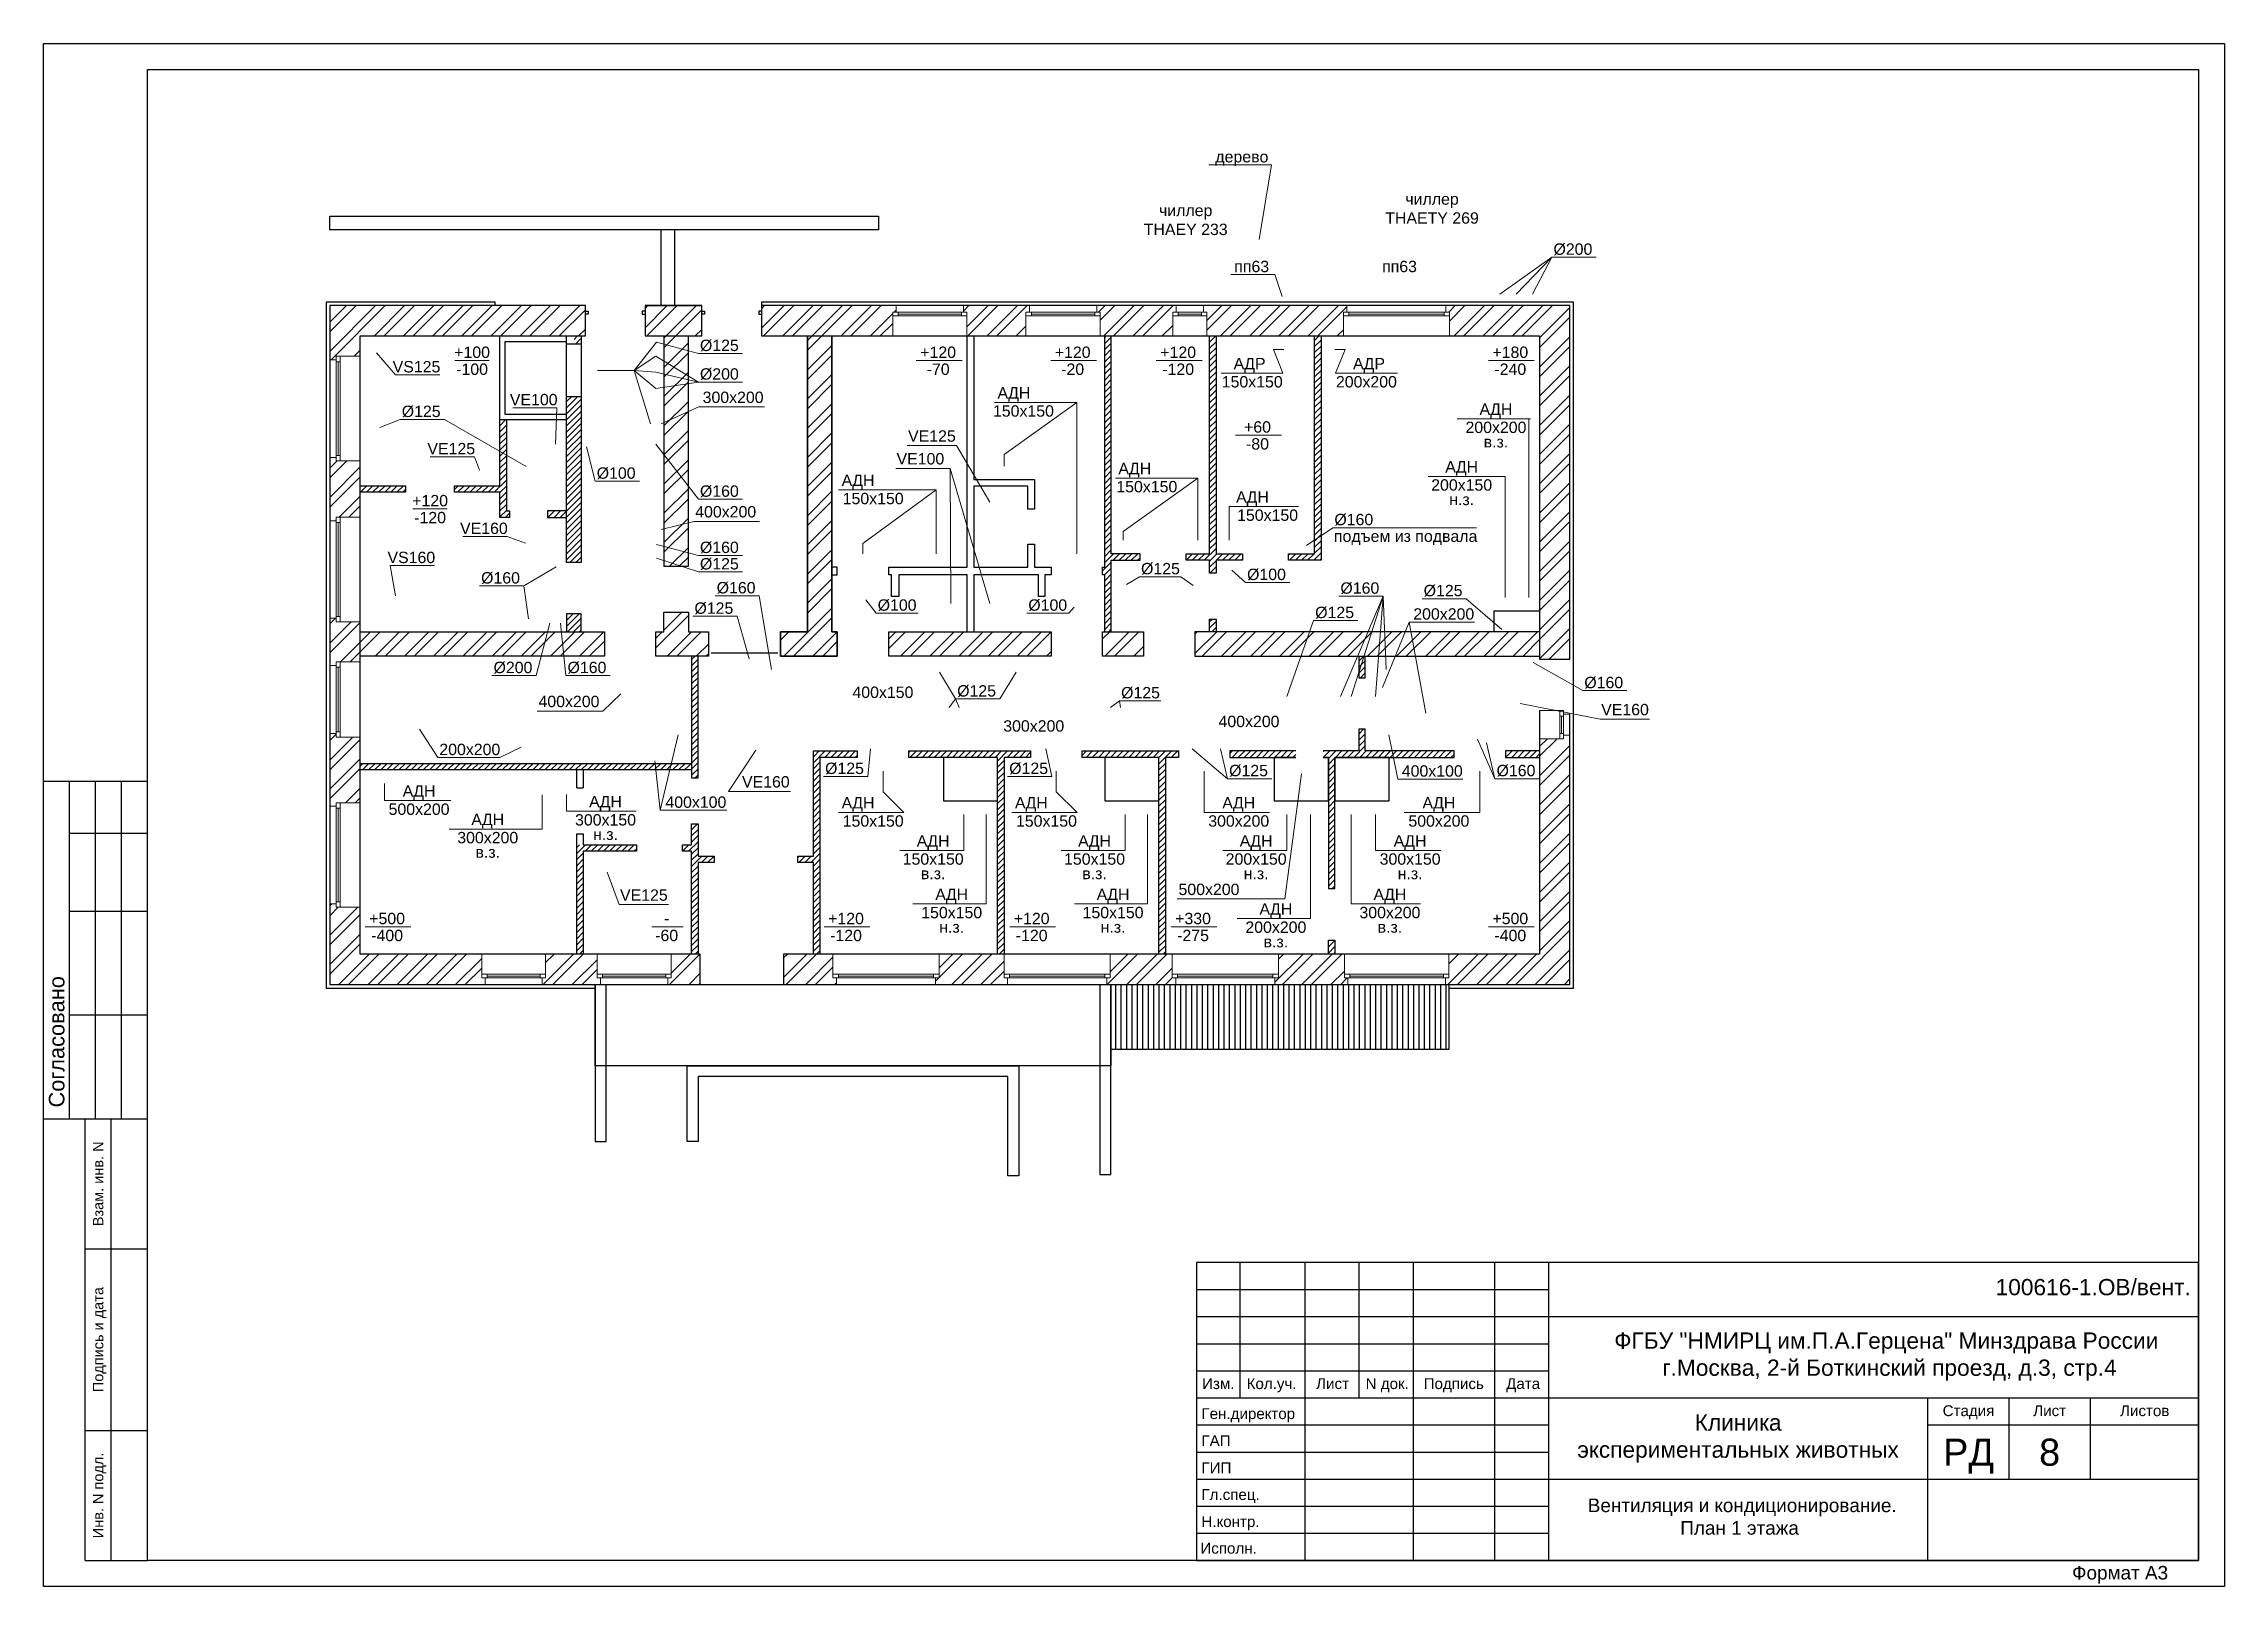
# Model space of a CAD drawing. Header units: millimetres. Extents: x -285783 to 224003, y -270247 to -22062.
# Drawn here: x 51989 to 92258, y -50537 to -22062 of the extents above; entities that cross this region are included whole.
import ezdxf
from ezdxf.enums import TextEntityAlignment as Align

# ---------------------------------------------------------------- set-up
doc = ezdxf.new("R2010")
doc.units = ezdxf.units.MM
for name, color, linetype, lineweight in [('12 текст рамки', 7, 'Continuous', 30), ('13 рамка', 7, 'Continuous', 30), ('крыльцо', 7, 'Continuous', 25), ('стены нар', 7, 'Continuous', 30), ('штриховки', 86, 'Continuous', 20)]:
    doc.layers.add(name, color=color, linetype=linetype, lineweight=lineweight)
for name, color, linetype in [('SANTEH', 30, 'Continuous'), ('ОК и Д', 5, 'Continuous'), ('перегородки', 7, 'Continuous')]:
    doc.layers.add(name, color=color, linetype=linetype)
doc.styles.add('ВЫС21', font='arial.ttf', dxfattribs={"height": 21})
doc.styles.add('РАМКА', font='arial.ttf')
doc.styles.add('ТЕКСТ', font='arial.ttf', dxfattribs={"oblique": 10, "height": 150})

msp = doc.modelspace()

# ---------------------------------------------------------------- texts
at = {"layer": '12 текст рамки', "lineweight": 15, "style": 'ТЕКСТ'}
msp.add_text('Согласовано', height=287.63, rotation=90, dxfattribs=at).set_placement((52229, -41698), align=Align.MIDDLE_LEFT)
for s, p in [('Взам. инв. N', (52996, -43107)), ('Подпись и дата', (52996, -45983)), ('Инв. N подл.', (52996, -48859))]:
    msp.add_text(s, height=191.75, rotation=90, dxfattribs=at).set_placement(p, align=Align.MIDDLE_CENTER)
at = {"layer": '12 текст рамки', "style": 'РАМКА'}
msp.add_text('100616-1.ОВ/вент.', height=300, dxfattribs=at).set_placement((88033, -45164))
at = {"layer": '12 текст рамки', "style": 'ТЕКСТ'}
for s, p in [('РД', (87533, -48311)), ('8', (89031, -48311))]:
    msp.add_text(s, height=500, dxfattribs=at).set_placement(p, align=Align.CENTER)
msp.add_text('Формат А3', height=250, dxfattribs=at).set_placement((89446, -50285), align=Align.MIDDLE_LEFT)
at = {"layer": '12 текст рамки', "color": 7, "lineweight": 15, "char_height": 210, "attachment_point": 2, "style": 'ВЫС21'}
for s, insert in [('дерево', (74115, -24044)), ('чиллер\\PTHAETY 269', (77627, -24825)), ('чиллер\\PTHAEY 233', (73078, -25035)), ('%%C200', (80228, -25749)), ('пп63', (74297, -26070)), ('пп63', (77026, -26070)), ('%%C125', (64467, -27526)), ('VS125', (58875, -27920)), ('%%C200', (64467, -28054)), ('АДР', (74258, -27862)), ('АДР', (76463, -27862)), ('VE100', (61039, -28527)), ('300x200', (64721, -28485)), ('АДН', (69906, -28402)), ('150x150', (74306, -28198)), ('200x200', (76415, -28198)), ('%%C125', (58961, -28744)), ('150x150', (70082, -28737)), ('АДН', (78807, -28704)), ('VE125', (68392, -29199)), ('200x200', (78807, -29039)), ('в.з.', (78807, -29306)), ('VE125', (59516, -29432)), ('VE100', (68179, -29619)), ('АДН', (78174, -29768)), ('%%C100', (62561, -29883)), ('АДН', (67028, -30017)), ('150x150', (72360, -30134)), ('АДН', (72138, -29799)), ('200x150', (78174, -30103)), ('400x200', (64584, -30597)), ('%%C160', (64467, -30216)), ('150x150', (67307, -30353)), ('АДН', (74311, -30325)), ('н.з.', (78174, -30370)), ('VE160', (60119, -30903)), ('150x150', (74590, -30660)), ('%%C160', (76182, -30741)), ('%%C160', (64467, -31254)), ('подъем из подвала', (77140, -31048)), ('VS160', (58779, -31440)), ('%%C160', (60426, -31817)), ('%%C125', (64467, -31558)), ('%%C125', (72612, -31647)), ('%%C100', (74570, -31753)), ('%%C160', (64776, -31999)), ('%%C160', (76294, -32005)), ('%%C125', (77831, -32052)), ('%%C125', (64366, -32376)), ('%%C100', (67749, -32319)), ('%%C100', (70530, -32319)), ('%%C125', (75828, -32455)), ('200x200', (77843, -32484)), ('%%C200', (60656, -33471)), ('%%C160', (62022, -33471)), ('%%C160', (80797, -33749)), ('400x200', (61690, -34098)), ('400x150', (67487, -33929)), ('%%C125', (69217, -33903)), ('%%C125', (72244, -33937)), ('300x200', (70272, -34551)), ('400x200', (74247, -34467)), ('VE160', (81190, -34249)), ('200x200', (59859, -34984)), ('%%C125', (66778, -35333)), ('%%C125', (70178, -35333)), ('%%C125', (74239, -35374)), ('400x100', (77631, -35382)), ('%%C160', (79177, -35374)), ('АДН', (58922, -35751)), ('VE160', (65325, -35582)), ('500x200', (58922, -36087)), ('АДН', (62365, -35948)), ('400x100', (64033, -35957)), ('АДН', (67028, -35969)), ('АДН', (70228, -35969)), ('АДН', (74057, -35969)), ('АДН', (77753, -35969)), ('300x200', (60190, -36612)), ('АДН', (60190, -36277)), ('300x150', (62365, -36284)), ('н.з.', (62365, -36550)), ('150x150', (67307, -36305)), ('150x150', (70507, -36305)), ('300x200', (74057, -36305)), ('500x200', (77753, -36305)), ('в.з.', (60190, -36879)), ('150x150', (68415, -37007)), ('АДН', (68415, -36672)), ('150x150', (71395, -37007)), ('АДН', (71395, -36672)), ('200x150', (74379, -37007)), ('АДН', (74379, -36672)), ('300x150', (77222, -37007)), ('АДН', (77222, -36672)), ('в.з.', (68415, -37274)), ('в.з.', (71395, -37274)), ('н.з.', (74379, -37274)), ('н.з.', (77222, -37274)), ('VE125', (63073, -37672)), ('АДН', (68757, -37660)), ('АДН', (71737, -37660)), ('500x200', (73508, -37567)), ('АДН', (76849, -37660)), ('150x150', (68757, -37995)), ('150x150', (71737, -37995)), ('АДН', (74743, -37930)), ('300x200', (76849, -37995)), ('н.з.', (68757, -38262)), ('н.з.', (71737, -38262)), ('200x200', (74743, -38265)), ('в.з.', (74743, -38532)), ('в.з.', (76849, -38262))]:
    msp.add_mtext(s, dxfattribs=dict(at, insert=insert))
at = {"layer": '12 текст рамки', "color": 5, "lineweight": 15, "char_height": 210, "attachment_point": 2, "style": 'ВЫС21'}
for s, insert in [('+100', (59901, -27653)), ('+120', (68507, -27653)), ('+120', (70991, -27653)), ('+120', (72939, -27653)), ('+180', (79072, -27653)), ('+60', (74404, -29032)), ('+120', (59126, -30392)), ('+500', (58332, -38105)), ('-', (63494, -38104)), ('+120', (66806, -38105)), ('+120', (70234, -38105)), ('+330', (73214, -38105)), ('+500', (79072, -38105))]:
    msp.add_mtext(s, dxfattribs=dict(at, insert=insert))
at = {"layer": '12 текст рамки', "color": 1, "lineweight": 15, "char_height": 210, "attachment_point": 2, "style": 'ВЫС21'}
for s, insert in [('-100', (59901, -27966)), ('-70', (68507, -27966)), ('-20', (70991, -27966)), ('-120', (72939, -27966)), ('-240', (79072, -27966)), ('-80', (74404, -29344)), ('-120', (59126, -30705)), ('-400', (58332, -38418)), ('-60', (63494, -38417)), ('-120', (66806, -38418)), ('-120', (70234, -38418)), ('-275', (73214, -38418)), ('-400', (79072, -38418))]:
    msp.add_mtext(s, dxfattribs=dict(at, insert=insert))
at = {"layer": '12 текст рамки', "insert": (86015, -46296), "char_height": 300, "attachment_point": 5, "style": 'РАМКА'}
msp.add_mtext_dynamic_manual_height_columns('ФГБУ "НМИРЦ им.П.А.Герцена" Минздрава России\\P г.Москва, 2-й Боткинский проезд, д.3, стр.4 ', width=12195.52, gutter_width=1250, heights=[0], dxfattribs=at)
at = {"layer": '12 текст рамки', "width": 7000, "attachment_point": 5, "style": 'РАМКА'}
for s, insert, char_height in [('Клиника\\Pэкспериментальных животных', (83278, -47808), 300), (' Вентиляция и кондиционирование.\\PПлан 1 этажа', (83306, -49252), 250)]:
    msp.add_mtext(s, dxfattribs=dict(at, insert=insert, char_height=char_height))
at = {"layer": '13 рамка', "style": 'ТЕКСТ'}
for s, p in [('Изм.', (73680, -46895)), ('Кол.уч.', (74664, -46895)), ('Лист', (75790, -46895)), ('N док.', (76799, -46895)), ('Подпись', (78028, -46895)), ('Дата', (79309, -46895)), ('Стадия', (87533, -47395)), ('Лист', (89031, -47395)), ('Листов', (90787, -47395))]:
    msp.add_text(s, height=200, dxfattribs=at).set_placement(p, align=Align.CENTER)
for s, p in [('Ген.директор', (73369, -47449)), ('ГАП', (73369, -47949)), ('ГИП', (73369, -48449)), ('Гл.спец.', (73369, -48942)), ('Н.контр.', (73369, -49442)), (' Исполн.', (73271, -49933))]:
    msp.add_text(s, height=200, dxfattribs=at).set_placement(p)

# ---------------------------------------------------------------- blocks, each defined once
blk = doc.blocks.new('*U66')
at = {"layer": 'стены нар'}
blk.add_lwpolyline([(0, 0), (0, -1200)], dxfattribs=at)

# ---------------------------------------------------------------- linework, layer by layer
at = {"layer": '12 текст рамки', "color": 7, "lineweight": 15}
for p, q in [((73504, -24299), (74660, -24299)), ((74660, -24299), (74436, -25678)), ((79840, -26004), (78879, -26683)), ((79840, -26004), (79179, -26683)), ((79479, -26683), (79840, -26004)), ((79840, -26004), (80657, -26004)), ((73909, -26325), (74726, -26325)), ((74726, -26325), (74858, -26726)), ((58487, -28174), (58134, -27769)), ((62894, -28093), (63306, -27571)), ((63306, -27571), (64079, -27781)), ((64079, -27781), (64895, -27781)), ((74892, -27708), (74701, -27708)), ((74874, -28144), (74701, -27708)), ((75829, -27708), (76020, -27708)), ((75847, -28144), (76020, -27708)), ((58487, -28174), (59303, -28174)), ((60215, -27912), (59582, -27912)), ((62219, -28093), (62894, -28093)), ((63294, -27828), (62894, -28093)), ((62894, -28093), (63294, -28128)), ((63294, -28428), (62894, -28093)), ((62894, -28093), (63194, -29078)), ((63294, -27828), (64079, -28309)), ((63294, -28128), (64079, -28309)), ((68948, -27912), (68103, -27912)), ((71431, -27912), (70587, -27912)), ((73379, -27912), (72535, -27912)), ((73735, -28144), (74874, -28144)), ((76986, -28144), (75847, -28144)), ((79513, -27912), (78668, -27912)), ((64079, -28309), (63294, -28428)), ((64079, -28309), (64895, -28309)), ((60651, -28781), (61467, -28781)), ((61467, -28781), (61440, -29453)), ((63394, -29078), (64090, -28766)), ((64090, -28766), (65299, -28766)), ((69546, -28683), (71069, -28683)), ((71069, -28683), (69724, -29646)), ((71069, -31097), (71069, -28683)), ((78093, -28985), (79446, -28985)), ((79414, -32282), (79414, -28985)), ((58573, -28998), (58197, -29144)), ((58573, -28998), (59390, -28998)), ((59390, -28998), (60901, -29869)), ((74844, -29290), (74000, -29290)), ((59128, -29687), (59944, -29687)), ((59944, -29687), (60035, -29932)), ((62011, -29503), (62173, -30137)), ((63294, -29453), (64079, -30470)), ((67935, -29481), (68844, -29481)), ((68844, -29481), (69464, -30528)), ((69724, -29858), (69724, -29646)), ((62173, -30137), (62990, -30137)), ((67723, -29901), (68729, -29901)), ((68744, -32393), (68729, -29901)), ((68729, -29901), (69464, -32393)), ((71779, -30080), (73302, -30080)), ((73302, -30080), (71921, -31069)), ((73302, -31228), (73302, -30080)), ((77555, -30049), (78979, -30049)), ((78979, -32282), (78979, -30049)), ((64079, -30470), (64895, -30470)), ((66669, -30299), (68469, -30299)), ((68469, -30299), (67119, -31287)), ((68469, -31478), (68469, -30299)), ((59440, -30650), (58807, -30650)), ((63394, -31030), (63998, -30879)), ((63998, -30879), (65207, -30879)), ((73882, -30606), (75158, -30606)), ((73882, -31228), (73882, -30606)), ((75309, -31328), (75794, -30996)), ((75794, -30996), (78446, -30996)), ((59731, -31158), (60547, -31158)), ((60547, -31158), (60890, -31281)), ((63306, -31308), (64079, -31509)), ((67119, -31478), (67119, -31287)), ((71069, -31478), (71069, -31097)), ((71921, -31228), (71921, -31069)), ((58391, -31695), (59208, -31695)), ((58391, -31695), (58487, -32255)), ((60854, -32072), (61456, -31721)), ((63306, -31558), (64079, -31813)), ((64079, -31509), (64895, -31509)), ((73932, -31779), (74182, -32008)), ((60038, -32072), (60854, -32072)), ((60854, -32072), (60940, -32677)), ((64079, -31813), (64895, -31813)), ((72224, -31901), (71983, -32044)), ((72224, -31901), (72989, -31901)), ((73216, -32062), (72989, -31901)), ((74182, -32008), (74998, -32008)), ((64388, -32254), (65205, -32254)), ((65429, -33613), (65205, -32254)), ((67169, -32327), (67361, -32573)), ((67361, -32573), (68139, -32573)), ((70142, -32573), (70920, -32573)), ((71019, -32466), (70920, -32573)), ((75906, -32260), (76723, -32260)), ((75938, -34113), (76723, -32260)), ((76134, -34113), (76723, -32260)), ((76723, -32260), (76584, -34113)), ((76723, -32260), (76781, -33613)), ((77443, -32307), (78259, -32307)), ((78917, -32878), (78259, -32307)), ((61085, -33726), (61337, -32757)), ((61634, -33726), (61536, -32757)), ((63978, -32631), (64795, -32631)), ((65019, -33418), (64795, -32631)), ((74946, -34113), (75440, -32710)), ((75440, -32710), (76257, -32710)), ((76714, -33943), (77205, -32739)), ((77510, -34418), (77205, -32739)), ((77205, -32739), (78410, -32739)), ((60268, -33726), (61085, -33726)), ((61634, -33726), (62451, -33726)), ((68829, -34158), (68532, -33660)), ((69950, -33663), (69645, -34158)), ((80409, -34004), (79494, -33483)), ((62650, -34063), (62314, -34380)), ((68712, -34313), (68829, -34158)), ((68829, -34158), (69645, -34158)), ((68829, -34158), (68892, -34313)), ((71692, -34313), (71856, -34192)), ((71856, -34192), (72621, -34192)), ((71856, -34192), (71872, -34313)), ((80409, -34004), (81226, -34004)), ((61105, -34380), (62314, -34380)), ((80733, -34530), (79251, -34243)), ((80733, -34530), (81643, -34530)), ((58931, -34718), (59266, -35239)), ((63709, -34818), (63372, -36212)), ((76829, -34818), (76993, -35636)), ((78469, -34902), (78789, -35629)), ((78630, -34968), (78789, -35629)), ((59266, -35239), (60415, -35239)), ((60415, -35239), (60807, -35049)), ((63372, -36212), (63277, -35298)), ((64636, -35863), (65139, -35100)), ((67257, -35076), (67206, -35588)), ((70496, -35076), (70606, -35588)), ((73199, -35076), (73851, -35629)), ((73718, -35076), (73851, -35629)), ((58284, -35718), (58284, -36033)), ((66390, -35588), (67206, -35588)), ((67489, -35488), (67489, -35869)), ((69790, -35588), (70606, -35588)), ((70689, -35488), (70689, -35869)), ((73419, -35488), (73419, -36251)), ((73851, -35629), (74667, -35629)), ((75219, -35538), (74909, -37849)), ((76993, -35636), (78198, -35636)), ((78509, -35488), (78509, -36251)), ((78789, -35629), (79605, -35629)), ((58284, -36033), (59511, -36033)), ((61196, -35928), (61196, -36558)), ((61646, -35924), (61646, -36230)), ((61646, -36230), (62933, -36230)), ((63372, -36212), (64603, -36212)), ((64636, -35863), (65778, -35863)), ((67875, -36251), (67489, -35869)), ((71075, -36251), (70689, -35869)), ((59476, -36558), (61196, -36558)), ((66669, -36251), (67875, -36251)), ((68982, -36288), (68982, -36953)), ((69395, -36288), (69395, -37941)), ((69869, -36251), (71075, -36251)), ((71962, -36288), (71962, -36953)), ((72375, -36288), (72375, -37941)), ((73419, -36251), (74626, -36251)), ((74946, -36288), (74946, -36953)), ((75381, -36288), (75381, -38211)), ((76134, -36288), (76134, -37941)), ((76584, -36288), (76584, -36953)), ((77115, -36251), (78509, -36251)), ((67797, -36953), (68982, -36953)), ((70777, -36953), (71962, -36953)), ((73761, -36953), (74946, -36953)), ((76584, -36953), (77789, -36953)), ((62616, -37953), (62393, -37353)), ((72923, -37849), (74909, -37849)), ((62616, -37953), (63526, -37953)), ((68042, -37941), (69395, -37941)), ((71022, -37941), (72375, -37941)), ((74028, -38211), (75381, -38211)), ((76134, -37941), (77416, -37941)), ((58772, -38364), (57928, -38364)), ((63796, -38363), (63221, -38363)), ((67246, -38364), (66402, -38364)), ((70674, -38364), (69830, -38364)), ((73654, -38364), (72809, -38364)), ((79513, -38364), (78668, -38364))]:
    msp.add_line(p, q, dxfattribs=at)
at = {"layer": '13 рамка'}
for p, q in [((51989, -35676), (53907, -35676)), ((52469, -41908), (52469, -35676)), ((52948, -41908), (52948, -35676)), ((53427, -41908), (53427, -35676)), ((52469, -36635), (53907, -36635)), ((52469, -38073), (53907, -38073)), ((52469, -39991), (53907, -39991)), ((51989, -41908), (53907, -41908)), ((52756, -50058), (52756, -41908)), ((53236, -50058), (53236, -41908)), ((52756, -44305), (53907, -44305)), ((73278, -44558), (73278, -50058)), ((91778, -44558), (73278, -44558)), ((74078, -44558), (74078, -47058)), ((75278, -44558), (75278, -50058)), ((76278, -44558), (76278, -47058)), ((77278, -44558), (77278, -50058)), ((78778, -44558), (78778, -50058)), ((79778, -44558), (79778, -50058)), ((91778, -50058), (91778, -44558)), ((73278, -45058), (79778, -45058)), ((73278, -45558), (91778, -45558)), ((73278, -46058), (79778, -46058)), ((73278, -46558), (79778, -46558)), ((73278, -47058), (91778, -47058)), ((86778, -47058), (86778, -50058)), ((88278, -47058), (88278, -48558)), ((89778, -47058), (89778, -48558)), ((52756, -47661), (53907, -47661)), ((73278, -47558), (79778, -47558)), ((86778, -47558), (91778, -47558)), ((73278, -48058), (79778, -48058)), ((73278, -48058), (79778, -48058)), ((73278, -48558), (91778, -48558)), ((73278, -49058), (79778, -49058)), ((73278, -49058), (79778, -49058)), ((73278, -49558), (79778, -49558)), ((73278, -49558), (79778, -49558)), ((52756, -50058), (53907, -50058)), ((73278, -50058), (91778, -50058)), ((73278, -50058), (91778, -50058)), ((73278, -50058), (91778, -50058))]:
    msp.add_line(p, q, dxfattribs=at)
for points in [[(51989, -22062), (92258, -22062), (92258, -50537), (51989, -50537)], [(53907, -22541), (91778, -22541), (91778, -50058), (53907, -50058)]]:
    msp.add_lwpolyline(points, close=True, dxfattribs=at)
at = {"layer": 'SANTEH'}
for p, q in [((57880, -27458), (58180, -27458)), ((58180, -27458), (58480, -27458)), ((58480, -27458), (58780, -27458)), ((58780, -27458), (59080, -27458)), ((59080, -27458), (59380, -27458)), ((59380, -27458), (59680, -27458)), ((59680, -27458), (59980, -27458)), ((59980, -27458), (60280, -27458))]:
    msp.add_line(p, q, dxfattribs=at)
at = {"layer": 'крыльцо', "lineweight": 30}
for p, q in [((71694, -40628), (71694, -39428)), ((77939, -39428), (77939, -40628)), ((77939, -40628), (71694, -40628))]:
    msp.add_line(p, q, dxfattribs=at)
at = {"layer": 'ОК и Д', "lineweight": 15}
for p, q in [((67734, -26898), (67734, -27018)), ((68974, -26898), (68974, -27018)), ((70194, -26898), (70194, -27018)), ((71434, -26898), (71434, -27018)), ((72904, -26898), (72904, -27018)), ((73404, -26898), (73404, -27018)), ((76054, -26898), (76054, -27018)), ((77884, -26898), (77884, -27018)), ((67669, -27018), (67769, -27018)), ((67669, -27088), (67669, -27018)), ((67734, -27018), (67669, -27018)), ((67669, -27018), (67669, -27458)), ((67769, -27088), (67669, -27088)), ((67769, -27018), (68939, -27018)), ((67769, -27018), (67769, -27088)), ((67769, -27053), (68939, -27053)), ((67769, -27088), (68939, -27088)), ((68939, -27018), (69039, -27018)), ((68939, -27088), (68939, -27018)), ((69039, -27088), (68939, -27088)), ((68974, -27018), (69039, -27018)), ((69039, -27018), (69039, -27088)), ((69039, -27018), (69039, -27458)), ((70129, -27018), (70229, -27018)), ((70129, -27088), (70129, -27018)), ((70194, -27018), (70129, -27018)), ((70129, -27018), (70129, -27458)), ((70229, -27088), (70129, -27088)), ((70229, -27018), (71399, -27018)), ((70229, -27018), (70229, -27088)), ((70229, -27053), (71399, -27053)), ((70229, -27088), (71399, -27088)), ((71399, -27018), (71499, -27018)), ((71399, -27088), (71399, -27018)), ((71499, -27088), (71399, -27088)), ((71434, -27018), (71499, -27018)), ((71499, -27018), (71499, -27088)), ((71499, -27018), (71499, -27458)), ((72839, -27018), (72939, -27018)), ((72839, -27088), (72839, -27018)), ((72904, -27018), (72839, -27018)), ((72839, -27018), (72839, -27458)), ((72939, -27088), (72839, -27088)), ((72939, -27018), (73369, -27018)), ((72939, -27018), (72939, -27088)), ((72939, -27053), (73369, -27053)), ((72939, -27088), (73369, -27088)), ((73369, -27018), (73469, -27018)), ((73369, -27088), (73369, -27018)), ((73469, -27088), (73369, -27088)), ((73404, -27018), (73469, -27018)), ((73469, -27018), (73469, -27088)), ((73469, -27018), (73469, -27458)), ((75989, -27018), (76089, -27018)), ((75989, -27088), (75989, -27018)), ((76054, -27018), (75989, -27018)), ((75989, -27018), (75989, -27458)), ((76089, -27088), (75989, -27088)), ((76089, -27018), (77849, -27018)), ((76089, -27018), (76089, -27088)), ((76089, -27053), (77849, -27053)), ((76089, -27088), (77849, -27088)), ((77849, -27018), (77949, -27018)), ((77849, -27088), (77849, -27018)), ((77949, -27088), (77849, -27088)), ((77884, -27018), (77949, -27018)), ((77949, -27018), (77949, -27088)), ((77949, -27018), (77949, -27458)), ((57274, -27898), (57394, -27898)), ((57394, -27933), (57394, -27833)), ((57394, -27833), (57464, -27833)), ((57394, -27898), (57394, -27833)), ((57394, -27833), (57834, -27833)), ((57394, -29663), (57394, -27933)), ((57464, -27933), (57394, -27933)), ((57429, -29663), (57429, -27933)), ((57464, -27833), (57464, -27933)), ((57464, -29663), (57464, -27933)), ((57274, -29698), (57394, -29698)), ((57394, -29763), (57394, -29663)), ((57394, -29663), (57464, -29663)), ((57394, -29698), (57394, -29763)), ((57464, -29763), (57394, -29763)), ((57394, -29763), (57834, -29763)), ((57464, -29663), (57464, -29763)), ((57274, -30868), (57394, -30868)), ((57394, -30903), (57394, -30803)), ((57394, -30803), (57464, -30803)), ((57394, -30868), (57394, -30803)), ((57394, -30803), (57834, -30803)), ((57394, -32633), (57394, -30903)), ((57464, -30903), (57394, -30903)), ((57429, -32633), (57429, -30903)), ((57464, -30803), (57464, -30903)), ((57464, -32633), (57464, -30903)), ((57274, -32668), (57394, -32668)), ((57394, -32733), (57394, -32633)), ((57394, -32633), (57464, -32633)), ((57394, -32668), (57394, -32733)), ((57464, -32733), (57394, -32733)), ((57394, -32733), (57834, -32733)), ((57464, -32633), (57464, -32733)), ((57274, -33538), (57394, -33538)), ((57394, -33573), (57394, -33473)), ((57394, -33473), (57464, -33473)), ((57394, -33538), (57394, -33473)), ((57394, -33473), (57834, -33473)), ((57394, -34763), (57394, -33573)), ((57464, -33573), (57394, -33573)), ((57429, -34763), (57429, -33573)), ((57464, -33473), (57464, -33573)), ((57464, -34763), (57464, -33573)), ((80054, -34373), (79614, -34373)), ((79984, -34473), (79984, -34373)), ((79984, -34373), (80054, -34373)), ((79984, -34473), (79984, -34793)), ((80054, -34473), (79984, -34473)), ((80019, -34473), (80019, -34793)), ((80054, -34373), (80054, -34473)), ((80054, -34438), (80054, -34373)), ((80174, -34438), (80054, -34438)), ((80054, -34473), (80054, -34793)), ((57274, -34798), (57394, -34798)), ((57394, -34863), (57394, -34763)), ((57394, -34763), (57464, -34763)), ((57394, -34798), (57394, -34863)), ((57464, -34863), (57394, -34863)), ((57394, -34863), (57834, -34863)), ((57464, -34763), (57464, -34863)), ((80054, -34893), (79614, -34893)), ((79984, -34893), (79984, -34793)), ((79984, -34793), (80054, -34793)), ((80054, -34893), (79984, -34893)), ((80054, -34793), (80054, -34893)), ((80174, -34828), (80054, -34828)), ((80054, -34828), (80054, -34893)), ((57274, -36138), (57394, -36138)), ((57394, -36173), (57394, -36073)), ((57394, -36073), (57464, -36073)), ((57394, -36138), (57394, -36073)), ((57394, -36073), (57834, -36073)), ((57394, -37903), (57394, -36173)), ((57464, -36173), (57394, -36173)), ((57429, -37903), (57429, -36173)), ((57464, -36073), (57464, -36173)), ((57464, -37903), (57464, -36173)), ((57274, -37938), (57394, -37938)), ((57394, -38003), (57394, -37903)), ((57394, -37903), (57464, -37903)), ((57394, -37938), (57394, -38003)), ((57464, -38003), (57394, -38003)), ((57394, -38003), (57834, -38003)), ((57464, -37903), (57464, -38003)), ((60079, -39308), (60079, -38868)), ((61259, -39308), (61259, -38868)), ((62209, -39308), (62209, -38868)), ((63579, -39308), (63579, -38868)), ((66564, -39308), (66564, -38868)), ((68524, -39308), (68524, -38868)), ((69724, -39308), (69724, -38868)), ((71684, -39308), (71684, -38868)), ((72829, -39308), (72829, -38868)), ((74789, -39308), (74789, -38868)), ((76009, -39308), (76009, -38868)), ((77939, -39308), (77939, -38868)), ((60079, -39308), (60079, -39238)), ((60079, -39238), (60179, -39238)), ((60179, -39308), (60079, -39308)), ((60144, -39308), (60079, -39308)), ((60144, -39428), (60144, -39308)), ((60179, -39238), (60179, -39308)), ((61159, -39238), (60179, -39238)), ((61159, -39273), (60179, -39273)), ((61159, -39308), (60179, -39308)), ((61159, -39308), (61159, -39238)), ((61159, -39238), (61259, -39238)), ((61259, -39308), (61159, -39308)), ((61194, -39428), (61194, -39308)), ((61194, -39308), (61259, -39308)), ((61259, -39238), (61259, -39308)), ((62209, -39308), (62209, -39238)), ((62209, -39238), (62309, -39238)), ((62309, -39308), (62209, -39308)), ((62274, -39308), (62209, -39308)), ((62274, -39428), (62274, -39308)), ((62309, -39238), (62309, -39308)), ((63479, -39238), (62309, -39238)), ((63479, -39273), (62309, -39273)), ((63479, -39308), (62309, -39308)), ((63479, -39308), (63479, -39238)), ((63479, -39238), (63579, -39238)), ((63579, -39308), (63479, -39308)), ((63514, -39428), (63514, -39308)), ((63514, -39308), (63579, -39308)), ((63579, -39238), (63579, -39308)), ((66564, -39308), (66564, -39238)), ((66564, -39238), (66664, -39238)), ((66664, -39308), (66564, -39308)), ((66629, -39308), (66564, -39308)), ((66629, -39428), (66629, -39308)), ((66664, -39238), (66664, -39308)), ((68424, -39238), (66664, -39238)), ((68424, -39273), (66664, -39273)), ((68424, -39308), (66664, -39308)), ((68424, -39308), (68424, -39238)), ((68424, -39238), (68524, -39238)), ((68524, -39308), (68424, -39308)), ((68459, -39428), (68459, -39308)), ((68459, -39308), (68524, -39308)), ((68524, -39238), (68524, -39308)), ((69724, -39308), (69724, -39238)), ((69724, -39238), (69824, -39238)), ((69824, -39308), (69724, -39308)), ((69789, -39308), (69724, -39308)), ((69789, -39428), (69789, -39308)), ((69824, -39238), (69824, -39308)), ((71584, -39238), (69824, -39238)), ((71584, -39273), (69824, -39273)), ((71584, -39308), (69824, -39308)), ((71584, -39308), (71584, -39238)), ((71584, -39238), (71684, -39238)), ((71684, -39308), (71584, -39308)), ((71619, -39428), (71619, -39308)), ((71619, -39308), (71684, -39308)), ((71684, -39238), (71684, -39308)), ((72829, -39308), (72829, -39238)), ((72829, -39238), (72929, -39238)), ((72929, -39308), (72829, -39308)), ((72894, -39308), (72829, -39308)), ((72894, -39428), (72894, -39308)), ((72929, -39238), (72929, -39308)), ((74689, -39238), (72929, -39238)), ((74689, -39273), (72929, -39273)), ((74689, -39308), (72929, -39308)), ((74689, -39308), (74689, -39238)), ((74689, -39238), (74789, -39238)), ((74789, -39308), (74689, -39308)), ((74724, -39428), (74724, -39308)), ((74724, -39308), (74789, -39308)), ((74789, -39238), (74789, -39308)), ((76009, -39308), (76009, -39238)), ((76009, -39238), (76109, -39238)), ((76109, -39308), (76009, -39308)), ((76074, -39308), (76009, -39308)), ((76074, -39428), (76074, -39308)), ((76109, -39238), (76109, -39308)), ((77839, -39238), (76109, -39238)), ((77839, -39273), (76109, -39273)), ((77839, -39308), (76109, -39308)), ((77839, -39308), (77839, -39238)), ((77839, -39238), (77939, -39238)), ((77939, -39308), (77839, -39308)), ((77874, -39428), (77874, -39308)), ((77874, -39308), (77939, -39308)), ((77939, -39238), (77939, -39308))]:
    msp.add_line(p, q, dxfattribs=at)
at = {"layer": 'ОК и Д'}
for p, q in [((61994, -26998), (62044, -26998)), ((62044, -27058), (61994, -27058)), ((62044, -26998), (62044, -27058)), ((63094, -26998), (63044, -26998)), ((63044, -26998), (63044, -27058)), ((63044, -27058), (63094, -27058)), ((64144, -26998), (64194, -26998)), ((64194, -27058), (64144, -27058)), ((64194, -26998), (64194, -27058)), ((65244, -26998), (65194, -26998)), ((65194, -26998), (65194, -27058)), ((65194, -27058), (65244, -27058)), ((64314, -33308), (65544, -33308))]:
    msp.add_line(p, q, dxfattribs=at)
at = {"layer": 'перегородки', "lineweight": 30}
for p, q in [((57274, -25498), (57274, -25248)), ((57274, -25248), (67404, -25248)), ((67404, -25248), (67404, -25498)), ((63524, -25498), (57274, -25498)), ((63394, -26898), (63394, -25498)), ((65844, -25498), (63524, -25498)), ((63644, -26898), (63644, -25498)), ((67404, -25498), (65844, -25498)), ((61994, -26898), (57274, -26898)), ((57274, -26898), (57274, -39428)), ((61994, -27458), (61994, -26898)), ((63094, -26898), (63094, -27458)), ((64144, -26898), (63094, -26898)), ((63094, -26898), (64144, -26898)), ((64144, -27458), (64144, -26898)), ((80174, -26898), (65244, -26898)), ((65244, -26898), (65244, -27458)), ((80174, -33423), (80174, -26898)), ((57834, -38868), (57834, -27458)), ((57834, -27458), (61994, -27458)), ((60414, -29008), (60414, -27458)), ((60414, -27458), (61644, -27458)), ((60514, -28908), (60514, -27558)), ((60514, -27558), (61644, -27558)), ((61644, -31638), (61644, -27458)), ((61914, -27608), (61644, -27608)), ((61914, -27458), (61914, -31638)), ((63094, -27458), (63444, -27458)), ((63444, -27458), (63444, -31708)), ((63444, -27458), (63894, -27458)), ((63894, -31708), (63894, -27458)), ((63894, -27458), (64144, -27458)), ((65244, -27458), (66094, -27458)), ((66094, -27458), (66544, -27458)), ((66544, -27458), (79614, -27458)), ((69044, -30108), (69044, -27458)), ((69164, -27458), (69164, -30108)), ((71584, -31728), (71584, -27458)), ((71704, -31478), (71704, -27458)), ((73519, -31478), (73519, -27458)), ((73639, -27458), (73639, -31478)), ((75459, -31478), (75459, -27458)), ((75579, -27458), (75579, -31598)), ((79614, -27458), (79614, -33423)), ((61914, -28578), (61644, -28578)), ((61644, -28908), (60514, -28908)), ((60414, -30223), (60414, -29008)), ((61644, -29008), (60414, -29008)), ((60534, -29008), (60534, -30688)), ((69044, -30228), (69044, -30108)), ((69164, -30108), (70284, -30108)), ((70284, -30108), (70284, -30653)), ((57834, -30223), (58674, -30223)), ((58674, -30343), (57834, -30343)), ((58674, -30223), (58674, -30343)), ((59574, -30343), (59574, -30223)), ((59574, -30223), (60414, -30223)), ((60414, -30343), (59574, -30343)), ((60414, -30808), (60414, -30343)), ((69044, -31728), (69044, -30228)), ((70164, -30228), (69164, -30228)), ((69164, -30228), (69164, -31728)), ((70164, -30653), (70164, -30228)), ((60594, -30808), (60414, -30808)), ((60534, -30688), (60594, -30688)), ((60594, -30688), (60594, -30808)), ((61644, -30688), (61294, -30688)), ((61294, -30688), (61294, -30808)), ((61294, -30808), (61644, -30808)), ((70284, -30653), (70164, -30653)), ((70164, -31728), (70164, -31303)), ((70164, -31303), (70284, -31303)), ((70284, -31303), (70284, -31728)), ((61914, -31638), (61644, -31638)), ((63444, -31708), (63894, -31708)), ((66644, -31728), (66544, -31728)), ((66644, -31868), (66644, -31728)), ((67594, -31868), (67594, -31728)), ((67594, -31728), (69044, -31728)), ((69164, -31728), (70164, -31728)), ((70284, -31728), (70594, -31728)), ((70594, -31728), (70594, -31868)), ((71544, -31868), (71544, -31728)), ((71544, -31728), (71584, -31728)), ((72235, -31478), (71704, -31478)), ((71704, -32918), (71704, -31598)), ((71704, -31598), (72235, -31598)), ((72235, -31598), (72235, -31478)), ((73085, -31598), (73085, -31478)), ((73085, -31478), (73519, -31478)), ((73519, -31598), (73085, -31598)), ((73519, -31833), (73519, -31598)), ((73639, -31478), (74124, -31478)), ((74124, -31598), (73639, -31598)), ((73639, -31598), (73639, -31833)), ((74124, -31478), (74124, -31598)), ((74974, -31598), (74974, -31478)), ((74974, -31478), (75459, -31478)), ((75579, -31598), (74974, -31598)), ((66544, -31868), (66644, -31868)), ((67644, -31868), (67594, -31868)), ((67644, -32268), (67644, -31868)), ((69044, -31868), (67784, -31868)), ((67784, -31868), (67784, -32268)), ((69044, -32918), (69044, -31868)), ((70359, -31868), (69164, -31868)), ((69164, -31868), (69164, -32918)), ((70359, -32268), (70359, -31868)), ((70594, -31868), (70479, -31868)), ((70479, -31868), (70479, -32268)), ((71584, -31868), (71544, -31868)), ((71584, -32918), (71584, -31868)), ((73639, -31833), (73519, -31833)), ((61914, -32588), (61644, -32588)), ((61644, -32588), (61644, -32918)), ((61914, -32918), (61914, -32588)), ((63444, -32918), (63444, -32558)), ((63444, -32558), (63894, -32558)), ((63894, -32558), (63894, -32918)), ((67784, -32268), (67644, -32268)), ((70479, -32268), (70359, -32268)), ((78774, -32918), (78774, -32532)), ((78774, -32532), (79614, -32532)), ((57834, -32918), (62344, -32918)), ((62344, -32918), (62344, -33368)), ((63294, -33368), (63294, -32918)), ((63294, -32918), (63444, -32918)), ((63894, -32918), (64264, -32918)), ((64264, -32918), (64264, -33368)), ((67594, -33368), (67594, -32918)), ((67594, -32918), (70594, -32918)), ((70594, -32918), (70594, -33368)), ((71544, -33368), (71544, -32918)), ((71544, -32918), (72299, -32918)), ((72299, -32918), (72299, -33368)), ((79614, -32918), (73249, -32918)), ((73249, -32918), (73249, -33368)), ((73519, -32918), (73519, -32683)), ((73519, -32683), (73639, -32683)), ((73639, -32683), (73639, -32918)), ((62344, -33368), (57834, -33368)), ((64264, -33368), (63294, -33368)), ((63954, -33368), (63954, -35148)), ((64074, -35148), (64074, -33368)), ((70594, -33368), (67594, -33368)), ((72299, -33368), (71544, -33368)), ((73249, -33368), (79614, -33368)), ((76274, -33368), (76274, -33768)), ((76394, -33768), (76394, -33368)), ((76274, -33768), (76394, -33768)), ((79614, -33423), (80174, -33423)), ((79614, -34373), (79614, -38868)), ((80174, -39428), (80174, -34438)), ((76394, -34718), (76274, -34718)), ((76274, -34718), (76274, -35118)), ((76394, -35118), (76394, -34718)), ((57834, -35348), (61834, -35348)), ((61834, -35348), (63954, -35348)), ((63954, -35148), (63954, -35613)), ((64074, -35613), (64074, -35148)), ((66204, -37058), (66204, -35118)), ((66204, -35118), (67014, -35118)), ((67014, -35238), (66324, -35238)), ((66324, -35238), (66324, -38868)), ((67014, -35118), (67014, -35238)), ((67964, -35238), (67964, -35118)), ((67964, -35118), (70214, -35118)), ((69604, -35238), (67964, -35238)), ((69604, -38868), (69604, -35238)), ((70214, -35238), (69724, -35238)), ((69724, -35238), (69724, -38868)), ((70214, -35118), (70214, -35238)), ((71164, -35238), (71164, -35118)), ((71164, -35118), (72944, -35118)), ((72584, -35238), (71164, -35238)), ((72584, -38868), (72584, -35238)), ((72944, -35238), (72704, -35238)), ((72704, -35238), (72704, -38868)), ((72944, -35118), (72944, -35238)), ((73894, -35118), (73894, -35238)), ((75114, -35118), (73894, -35118)), ((73894, -35238), (75114, -35238)), ((76274, -35118), (75614, -35118)), ((75614, -35238), (75714, -35238)), ((75714, -35238), (75714, -37658)), ((75834, -37658), (75834, -35238)), ((75834, -35238), (78034, -35238)), ((78034, -35118), (76394, -35118)), ((78034, -35238), (78034, -35118)), ((79614, -35118), (78984, -35118)), ((78984, -35118), (78984, -35238)), ((78984, -35238), (79614, -35238)), ((61954, -35468), (57834, -35468)), ((61834, -35800), (61834, -35468)), ((61834, -35800), (61954, -35800)), ((63954, -35468), (61954, -35468)), ((61954, -35468), (61954, -35468)), ((61954, -35468), (61954, -35800)), ((63954, -35613), (64074, -35613)), ((63954, -36848), (63954, -36463)), ((63954, -36463), (64074, -36463)), ((64074, -36463), (64074, -37058)), ((61834, -36848), (61834, -36650)), ((61834, -36650), (61954, -36650)), ((61834, -38868), (61834, -36848)), ((61954, -36650), (61954, -36848)), ((61954, -36848), (62934, -36848)), ((62934, -36968), (61954, -36968)), ((61954, -36968), (61954, -38868)), ((62934, -36848), (62934, -36968)), ((63784, -36968), (63784, -36848)), ((63784, -36848), (63954, -36848)), ((63954, -36968), (63784, -36968)), ((63954, -38868), (63954, -36968)), ((64074, -37058), (64374, -37058)), ((64374, -37178), (64074, -37178)), ((64074, -37178), (64074, -38868)), ((64374, -37058), (64374, -37178)), ((65914, -37178), (65914, -37058)), ((65914, -37058), (66204, -37058)), ((66204, -37178), (65914, -37178)), ((66204, -38868), (66204, -37178)), ((75714, -37658), (75834, -37658)), ((75714, -38868), (75714, -38608)), ((75714, -38608), (75834, -38608)), ((75834, -38608), (75834, -38868)), ((64114, -38868), (57834, -38868)), ((64114, -39428), (64114, -38868)), ((79614, -38868), (65654, -38868)), ((65654, -38868), (65654, -39428)), ((57274, -39428), (64114, -39428)), ((62174, -39428), (62174, -42328)), ((62374, -42328), (62374, -39428)), ((64871, -39428), (64897, -39428)), ((65654, -39428), (80174, -39428)), ((71494, -39428), (71494, -42932)), ((71694, -41128), (71694, -39428)), ((63874, -42328), (63874, -40928)), ((63874, -40928), (69994, -40928)), ((69994, -40928), (69994, -42957)), ((69794, -41128), (64074, -41128)), ((64074, -41128), (64074, -42328)), ((69794, -42961), (69794, -41128)), ((71694, -42932), (71694, -41128)), ((62174, -42328), (62374, -42328)), ((64074, -42328), (63874, -42328)), ((69994, -42957), (69794, -42957)), ((71494, -42932), (71694, -42932))]:
    msp.add_line(p, q, dxfattribs=at)
at = {"layer": 'перегородки', "lineweight": 35}
for p, q in [((66094, -27458), (66094, -32918)), ((66544, -32918), (66544, -27458)), ((66094, -32918), (65594, -32918)), ((65594, -32918), (65594, -33368)), ((66644, -32918), (66544, -32918)), ((66644, -33368), (66644, -32918)), ((65594, -33368), (66644, -33368))]:
    msp.add_line(p, q, dxfattribs=at)
at = {"layer": 'перегородки', "lineweight": 30}
for points in [[(68604, -36038), (69604, -36038), (69604, -35238), (68604, -35238)], [(71584, -36038), (72584, -36038), (72584, -35238), (71584, -35238)], [(75834, -36038), (76834, -36038), (76834, -35238), (75834, -35238)]]:
    msp.add_lwpolyline(points, close=True, dxfattribs=at)
msp.add_lwpolyline([(75114, -35238), (74714, -35238), (74714, -36038), (75714, -36038), (75714, -35238), (75614, -35238)], dxfattribs=at)
at = {"layer": 'стены нар'}
for p, q in [((60328, -26833), (57209, -26833)), ((57209, -26833), (57209, -39493)), ((60328, -26898), (60328, -26833)), ((80239, -26833), (65244, -26833)), ((65244, -26833), (65244, -26898)), ((80239, -39493), (80239, -26833)), ((62174, -39428), (71694, -39428)), ((62174, -40928), (62174, -39428)), ((62174, -39493), (62174, -39428)), ((71694, -39428), (71694, -40928)), ((77939, -39428), (77939, -39493)), ((57209, -39493), (62174, -39493)), ((77939, -39493), (80239, -39493)), ((77889, -40628), (71694, -40628)), ((71694, -40928), (62174, -40928))]:
    msp.add_line(p, q, dxfattribs=at)
at = {"layer": 'штриховки', "color": 18, "lineweight": 15, "true_color": 0x000000}
for p, q in [((57274, -27203), (57579, -26898)), ((57274, -27742), (58118, -26898)), ((57274, -27382), (57758, -26898)), ((57297, -27898), (58297, -26898)), ((58096, -27458), (58656, -26898)), ((58276, -27458), (58836, -26898)), ((58635, -27458), (59195, -26898)), ((58815, -27458), (59375, -26898)), ((59174, -27458), (59734, -26898)), ((59354, -27458), (59914, -26898)), ((59713, -27458), (60273, -26898)), ((59893, -27458), (60453, -26898)), ((60252, -27458), (60812, -26898)), ((60431, -27458), (60991, -26898)), ((60791, -27458), (61351, -26898)), ((60970, -27458), (61530, -26898)), ((61329, -27458), (61889, -26898)), ((61509, -27458), (61994, -26973)), ((63094, -27310), (63506, -26898)), ((63094, -26950), (63147, -26898)), ((63125, -27458), (63685, -26898)), ((63485, -27458), (64045, -26898)), ((63664, -27458), (64144, -26978)), ((65244, -27315), (65661, -26898)), ((65244, -26956), (65302, -26898)), ((65281, -27458), (65841, -26898)), ((65640, -27458), (66200, -26898)), ((65819, -27458), (66379, -26898)), ((66179, -27458), (66739, -26898)), ((66358, -27458), (66918, -26898)), ((66717, -27458), (67277, -26898)), ((66897, -27458), (67457, -26898)), ((68974, -26997), (69074, -26898)), ((69039, -27292), (69433, -26898)), ((69052, -27458), (69612, -26898)), ((69412, -27458), (69972, -26898)), ((69591, -27458), (70151, -26898)), ((71468, -27018), (71588, -26898)), ((71499, -27166), (71768, -26898)), ((71567, -27458), (72127, -26898)), ((71746, -27458), (72306, -26898)), ((72106, -27458), (72666, -26898)), ((72285, -27458), (72845, -26898)), ((73469, -27172), (73743, -26898)), ((73469, -27352), (73923, -26898)), ((73722, -27458), (74282, -26898)), ((73902, -27458), (74462, -26898)), ((74261, -27458), (74821, -26898)), ((74441, -27458), (75001, -26898)), ((74800, -27458), (75360, -26898)), ((74979, -27458), (75539, -26898)), ((75339, -27458), (75899, -26898)), ((75518, -27458), (76054, -26922)), ((77934, -27018), (78054, -26898)), ((77949, -27182), (78233, -26898)), ((78033, -27458), (78593, -26898)), ((78212, -27458), (78772, -26898)), ((78571, -27458), (79131, -26898)), ((78751, -27458), (79311, -26898)), ((79110, -27458), (79670, -26898)), ((79290, -27458), (79850, -26898)), ((79614, -27493), (80174, -26933)), ((61868, -27458), (61994, -27332)), ((64023, -27458), (64144, -27337)), ((67256, -27458), (67669, -27045)), ((67436, -27458), (67669, -27225)), ((67696, -27018), (67734, -26980)), ((69950, -27458), (70129, -27279)), ((72644, -27458), (72839, -27263)), ((75877, -27458), (75989, -27346)), ((79614, -27673), (80174, -27113)), ((57721, -27833), (57834, -27720)), ((63444, -27498), (63485, -27458)), ((63444, -27678), (63664, -27458)), ((63444, -28037), (63894, -27587)), ((63444, -28217), (63894, -27767)), ((66094, -27543), (66179, -27458)), ((66094, -27722), (66358, -27458)), ((66094, -28081), (66544, -27631)), ((72824, -27458), (72839, -27443)), ((79614, -28032), (80174, -27472)), ((79614, -28211), (80174, -27651)), ((63444, -28576), (63894, -28126)), ((66094, -28261), (66544, -27811)), ((66094, -28620), (66544, -28170)), ((79614, -28571), (80174, -28011)), ((63444, -28756), (63894, -28306)), ((66094, -28800), (66544, -28350)), ((79614, -28750), (80174, -28190)), ((79614, -29109), (80174, -28549)), ((63444, -29115), (63894, -28665)), ((63444, -29295), (63894, -28845)), ((66094, -29159), (66544, -28709)), ((66094, -29339), (66544, -28889)), ((79614, -29289), (80174, -28729)), ((63444, -29654), (63894, -29204)), ((63444, -29833), (63894, -29383)), ((66094, -29698), (66544, -29248)), ((79614, -29648), (80174, -29088)), ((79614, -29828), (80174, -29268)), ((57274, -29897), (57408, -29763)), ((57274, -30076), (57588, -29763)), ((63444, -30193), (63894, -29743)), ((66094, -29877), (66544, -29427)), ((66094, -30237), (66544, -29787)), ((79614, -30187), (80174, -29627)), ((57274, -30436), (57834, -29876)), ((57274, -30615), (57834, -30055)), ((63444, -30372), (63894, -29922)), ((66094, -30416), (66544, -29966)), ((79614, -30367), (80174, -29807)), ((79614, -30726), (80174, -30166)), ((57446, -30803), (57834, -30414)), ((57625, -30803), (57834, -30594)), ((63444, -30731), (63894, -30281)), ((63444, -30911), (63894, -30461)), ((66094, -30775), (66544, -30325)), ((66094, -30955), (66544, -30505)), ((79614, -30905), (80174, -30345)), ((57381, -30868), (57394, -30854)), ((63444, -31270), (63894, -30820)), ((63444, -31450), (63894, -31000)), ((66094, -31314), (66544, -30864)), ((79614, -31265), (80174, -30705)), ((79614, -31444), (80174, -30884)), ((63545, -31708), (63894, -31359)), ((66094, -31494), (66544, -31044)), ((66094, -31853), (66544, -31403)), ((79614, -31803), (80174, -31243)), ((63725, -31708), (63894, -31539)), ((66094, -32033), (66544, -31583)), ((79614, -31983), (80174, -31423)), ((79614, -32342), (80174, -31782)), ((66094, -32392), (66544, -31942)), ((66094, -32571), (66544, -32121)), ((79614, -32522), (80174, -31962)), ((63294, -33216), (63894, -32616)), ((63444, -32887), (63773, -32558)), ((65657, -33368), (66544, -32481)), ((79614, -32881), (80174, -32321)), ((79614, -33061), (80174, -32501)), ((57274, -32770), (57377, -32668)), ((57274, -33130), (57671, -32733)), ((57274, -33309), (57834, -32749)), ((57834, -33108), (58025, -32918)), ((57834, -33288), (58204, -32918)), ((58113, -33368), (58563, -32918)), ((58293, -33368), (58743, -32918)), ((58652, -33368), (59102, -32918)), ((58832, -33368), (59282, -32918)), ((59191, -33368), (59641, -32918)), ((59371, -33368), (59821, -32918)), ((59730, -33368), (60180, -32918)), ((59909, -33368), (60359, -32918)), ((60269, -33368), (60719, -32918)), ((60448, -33368), (60898, -32918)), ((60807, -33368), (61257, -32918)), ((60987, -33368), (61437, -32918)), ((61346, -33368), (61796, -32918)), ((61526, -33368), (61976, -32918)), ((61885, -33368), (62335, -32918)), ((63294, -33037), (63413, -32918)), ((63502, -33368), (63952, -32918)), ((63681, -33368), (64131, -32918)), ((65594, -33071), (65748, -32918)), ((65836, -33368), (66544, -32660)), ((66196, -33368), (66644, -32920)), ((67594, -33047), (67723, -32918)), ((67594, -33227), (67903, -32918)), ((67812, -33368), (68262, -32918)), ((67992, -33368), (68442, -32918)), ((68351, -33368), (68801, -32918)), ((68531, -33368), (68981, -32918)), ((68890, -33368), (69340, -32918)), ((69069, -33368), (69519, -32918)), ((69429, -33368), (69879, -32918)), ((69608, -33368), (70058, -32918)), ((69967, -33368), (70417, -32918)), ((70147, -33368), (70594, -32921)), ((71544, -33048), (71675, -32918)), ((71584, -33368), (72034, -32918)), ((71763, -33368), (72213, -32918)), ((73249, -33319), (73650, -32918)), ((73249, -32960), (73291, -32918)), ((73380, -33368), (73830, -32918)), ((73739, -33368), (74189, -32918)), ((73919, -33368), (74369, -32918)), ((74278, -33368), (74728, -32918)), ((74457, -33368), (74907, -32918)), ((74817, -33368), (75267, -32918)), ((74996, -33368), (75446, -32918)), ((75356, -33368), (75806, -32918)), ((75535, -33368), (75985, -32918)), ((75894, -33368), (76344, -32918)), ((76074, -33368), (76524, -32918)), ((76433, -33368), (76883, -32918)), ((76613, -33368), (77063, -32918)), ((76972, -33368), (77422, -32918)), ((77152, -33368), (77602, -32918)), ((77511, -33368), (77961, -32918)), ((77690, -33368), (78140, -32918)), ((78050, -33368), (78500, -32918)), ((78229, -33368), (78679, -32918)), ((78588, -33368), (79038, -32918)), ((78768, -33368), (79218, -32918)), ((79127, -33368), (79577, -32918)), ((79614, -33420), (80174, -32860)), ((57470, -33473), (57834, -33108)), ((57649, -33473), (57834, -33288)), ((62065, -33368), (62344, -33089)), ((64040, -33368), (64264, -33144)), ((64220, -33368), (64264, -33324)), ((66375, -33368), (66644, -33099)), ((70506, -33368), (70594, -33280)), ((72123, -33368), (72299, -33191)), ((79307, -33368), (79614, -33061)), ((79791, -33423), (80174, -33040)), ((80150, -33423), (80174, -33399)), ((57274, -34926), (57394, -34806)), ((57274, -35285), (57696, -34863)), ((57274, -35465), (57834, -34905)), ((79614, -35036), (79757, -34893)), ((79614, -35216), (79937, -34893)), ((79614, -35575), (80174, -35015)), ((57274, -35824), (57834, -35264)), ((79614, -35755), (80174, -35195)), ((57274, -36003), (57834, -35443)), ((57564, -36073), (57834, -35803)), ((79614, -36114), (80174, -35554)), ((79614, -36294), (80174, -35734)), ((57743, -36073), (57834, -35982)), ((79614, -36653), (80174, -36093)), ((79614, -36832), (80174, -36272)), ((79614, -37192), (80174, -36632)), ((79614, -37371), (80174, -36811)), ((79614, -37730), (80174, -37170)), ((79614, -37910), (80174, -37350)), ((79614, -38269), (80174, -37709)), ((57274, -37979), (57315, -37938)), ((57274, -38518), (57789, -38003)), ((57274, -38159), (57430, -38003)), ((57274, -38697), (57834, -38137)), ((79614, -38449), (80174, -37889)), ((79614, -38808), (80174, -38248)), ((57274, -39057), (57834, -38497)), ((79174, -39428), (80174, -38428)), ((57274, -39236), (57834, -38676)), ((57442, -39428), (58002, -38868)), ((57621, -39428), (58181, -38868)), ((57980, -39428), (58540, -38868)), ((58160, -39428), (58720, -38868)), ((58519, -39428), (59079, -38868)), ((58699, -39428), (59259, -38868)), ((59058, -39428), (59618, -38868)), ((59238, -39428), (59798, -38868)), ((59597, -39428), (60079, -38946)), ((61213, -39428), (61773, -38868)), ((61259, -39023), (61414, -38868)), ((61393, -39428), (61953, -38868)), ((61752, -39428), (62209, -38971)), ((63548, -39428), (64108, -38868)), ((63579, -39217), (63929, -38868)), ((65654, -39298), (66084, -38868)), ((65654, -38938), (65725, -38868)), ((65703, -39428), (66263, -38868)), ((66063, -39428), (66564, -38926)), ((68524, -39122), (68778, -38868)), ((68524, -39301), (68957, -38868)), ((68757, -39428), (69317, -38868)), ((68936, -39428), (69496, -38868)), ((69296, -39428), (69724, -38999)), ((71630, -39428), (72190, -38868)), ((71684, -39195), (72011, -38868)), ((71990, -39428), (72550, -38868)), ((72169, -39428), (72729, -38868)), ((74724, -39388), (75244, -38868)), ((74789, -38963), (74884, -38868)), ((74863, -39428), (75423, -38868)), ((75222, -39428), (75782, -38868)), ((75402, -39428), (75962, -38868)), ((77917, -39428), (78477, -38868)), ((77939, -39046), (78117, -38868)), ((78096, -39428), (78656, -38868)), ((78455, -39428), (79015, -38868)), ((78635, -39428), (79195, -38868)), ((78994, -39428), (79554, -38868)), ((79533, -39428), (80174, -38787)), ((79713, -39428), (80174, -38966)), ((59776, -39428), (60079, -39125)), ((60136, -39428), (60144, -39420)), ((61932, -39428), (62209, -39151)), ((63907, -39428), (64114, -39221)), ((64087, -39428), (64114, -39401)), ((66242, -39428), (66564, -39106)), ((66601, -39428), (66629, -39400)), ((68459, -39366), (68517, -39308)), ((69475, -39428), (69724, -39179)), ((72528, -39428), (72829, -39127)), ((72708, -39428), (72829, -39307)), ((75761, -39428), (76009, -39180)), ((75941, -39428), (76061, -39308)), ((80072, -39428), (80174, -39326))]:
    msp.add_line(p, q, dxfattribs=at)
at = {"layer": 'штриховки', "color": 251, "lineweight": 5, "true_color": 0x636466}
for p, q in [((61784, -27520), (61846, -27458)), ((61808, -27608), (61904, -27512)), ((71584, -27486), (71612, -27458)), ((71584, -27598), (71704, -27478)), ((71584, -27710), (71704, -27590)), ((71584, -27822), (71704, -27702)), ((73519, -27459), (73520, -27458)), ((73519, -27571), (73632, -27458)), ((73519, -27683), (73639, -27563)), ((73519, -27796), (73639, -27676)), ((75459, -27539), (75541, -27458)), ((75459, -27652), (75579, -27532)), ((75459, -27764), (75579, -27644)), ((75459, -27876), (75579, -27756)), ((71584, -27935), (71704, -27815)), ((71584, -28047), (71704, -27927)), ((71584, -28159), (71704, -28039)), ((71584, -28271), (71704, -28151)), ((73519, -27908), (73639, -27788)), ((73519, -28020), (73639, -27900)), ((73519, -28132), (73639, -28012)), ((73519, -28245), (73639, -28125)), ((75459, -27988), (75579, -27868)), ((75459, -28101), (75579, -27981)), ((75459, -28213), (75579, -28093)), ((61644, -28670), (61736, -28578)), ((61644, -28782), (61848, -28578)), ((71584, -28384), (71704, -28264)), ((71584, -28496), (71704, -28376)), ((71584, -28608), (71704, -28488)), ((73519, -28357), (73639, -28237)), ((73519, -28469), (73639, -28349)), ((73519, -28581), (73639, -28461)), ((73519, -28694), (73639, -28574)), ((75459, -28325), (75579, -28205)), ((75459, -28437), (75579, -28317)), ((75459, -28550), (75579, -28430)), ((75459, -28662), (75579, -28542)), ((61644, -28894), (61914, -28624)), ((61644, -29007), (61914, -28737)), ((61644, -29119), (61914, -28849)), ((61644, -29231), (61914, -28961)), ((71584, -28720), (71704, -28600)), ((71584, -28833), (71704, -28713)), ((71584, -28945), (71704, -28825)), ((71584, -29057), (71704, -28937)), ((73519, -28806), (73639, -28686)), ((73519, -28918), (73639, -28798)), ((73519, -29030), (73639, -28910)), ((75459, -28774), (75579, -28654)), ((75459, -28887), (75579, -28767)), ((75459, -28999), (75579, -28879)), ((75459, -29111), (75579, -28991)), ((61644, -29343), (61914, -29073)), ((61644, -29456), (61914, -29186)), ((61644, -29568), (61914, -29298)), ((71584, -29169), (71704, -29049)), ((71584, -29282), (71704, -29162)), ((71584, -29394), (71704, -29274)), ((71584, -29506), (71704, -29386)), ((73519, -29143), (73639, -29023)), ((73519, -29255), (73639, -29135)), ((73519, -29367), (73639, -29247)), ((73519, -29479), (73639, -29359)), ((75459, -29223), (75579, -29103)), ((75459, -29336), (75579, -29216)), ((75459, -29448), (75579, -29328)), ((61644, -29680), (61914, -29410)), ((61644, -29792), (61914, -29522)), ((61644, -29905), (61914, -29635)), ((61644, -30017), (61914, -29747)), ((71584, -29618), (71704, -29498)), ((71584, -29731), (71704, -29611)), ((71584, -29843), (71704, -29723)), ((73519, -29592), (73639, -29472)), ((73519, -29704), (73639, -29584)), ((73519, -29816), (73639, -29696)), ((75459, -29560), (75579, -29440)), ((75459, -29672), (75579, -29552)), ((75459, -29785), (75579, -29665)), ((75459, -29897), (75579, -29777)), ((61644, -30129), (61914, -29859)), ((61644, -30241), (61914, -29971)), ((61644, -30354), (61914, -30084)), ((61644, -30466), (61914, -30196)), ((71584, -29955), (71704, -29835)), ((71584, -30067), (71704, -29947)), ((71584, -30180), (71704, -30060)), ((71584, -30292), (71704, -30172)), ((73519, -29928), (73639, -29808)), ((73519, -30041), (73639, -29921)), ((73519, -30153), (73639, -30033)), ((73519, -30265), (73639, -30145)), ((75459, -30009), (75579, -29889)), ((75459, -30121), (75579, -30001)), ((75459, -30234), (75579, -30114)), ((61644, -30578), (61914, -30308)), ((61644, -30690), (61914, -30420)), ((61644, -30803), (61914, -30533)), ((71584, -30404), (71704, -30284)), ((71584, -30516), (71704, -30396)), ((71584, -30629), (71704, -30509)), ((73519, -30377), (73639, -30257)), ((73519, -30490), (73639, -30370)), ((73519, -30602), (73639, -30482)), ((73519, -30714), (73639, -30594)), ((75459, -30346), (75579, -30226)), ((75459, -30458), (75579, -30338)), ((75459, -30570), (75579, -30450)), ((75459, -30683), (75579, -30563)), ((61644, -30915), (61914, -30645)), ((61644, -31027), (61914, -30757)), ((61644, -31139), (61914, -30869)), ((61644, -31252), (61914, -30982)), ((71584, -30741), (71704, -30621)), ((71584, -30853), (71704, -30733)), ((71584, -30965), (71704, -30845)), ((71584, -31078), (71704, -30958)), ((73519, -30827), (73639, -30707)), ((73519, -30939), (73639, -30819)), ((73519, -31051), (73639, -30931)), ((75459, -30795), (75579, -30675)), ((75459, -30907), (75579, -30787)), ((75459, -31019), (75579, -30899)), ((61644, -31364), (61914, -31094)), ((61644, -31476), (61914, -31206)), ((61644, -31588), (61914, -31318)), ((71584, -31190), (71704, -31070)), ((71584, -31302), (71704, -31182)), ((71584, -31414), (71704, -31294)), ((71584, -31527), (71704, -31407)), ((73421, -31598), (73639, -31380)), ((73519, -31163), (73639, -31043)), ((73519, -31276), (73639, -31156)), ((73519, -31388), (73639, -31268)), ((75459, -31132), (75579, -31012)), ((75459, -31244), (75579, -31124)), ((75459, -31356), (75579, -31236)), ((75459, -31468), (75579, -31348)), ((61707, -31638), (61914, -31431)), ((61819, -31638), (61914, -31543)), ((71544, -31791), (71704, -31631)), ((71580, -31868), (71704, -31743)), ((71584, -31639), (71745, -31478)), ((71738, -31598), (71858, -31478)), ((71850, -31598), (71970, -31478)), ((71962, -31598), (72082, -31478)), ((72074, -31598), (72194, -31478)), ((72187, -31598), (72235, -31550)), ((73085, -31485), (73092, -31478)), ((73085, -31598), (73205, -31478)), ((73197, -31598), (73317, -31478)), ((73309, -31598), (73429, -31478)), ((73519, -31612), (73654, -31478)), ((73519, -31725), (73639, -31605)), ((73523, -31833), (73639, -31717)), ((73646, -31598), (73766, -31478)), ((73758, -31598), (73878, -31478)), ((73870, -31598), (73990, -31478)), ((73983, -31598), (74103, -31478)), ((74095, -31598), (74124, -31569)), ((74974, -31504), (75001, -31478)), ((74993, -31598), (75113, -31478)), ((75105, -31598), (75225, -31478)), ((75218, -31598), (75338, -31478)), ((75330, -31598), (75450, -31478)), ((75442, -31598), (75579, -31461)), ((75554, -31598), (75579, -31573)), ((71584, -31976), (71704, -31856)), ((71584, -32088), (71704, -31968)), ((71584, -32200), (71704, -32080)), ((71584, -32312), (71704, -32192)), ((73635, -31833), (73639, -31829)), ((61644, -32599), (61655, -32588)), ((61644, -32711), (61767, -32588)), ((61644, -32823), (61879, -32588)), ((71584, -32425), (71704, -32305)), ((71584, -32537), (71704, -32417)), ((71584, -32649), (71704, -32529)), ((61662, -32918), (61914, -32665)), ((61774, -32918), (61914, -32778)), ((61886, -32918), (61914, -32890)), ((71584, -32762), (71704, -32642)), ((71584, -32874), (71704, -32754)), ((71652, -32918), (71704, -32866)), ((73519, -32735), (73571, -32683)), ((73519, -32847), (73639, -32727)), ((73560, -32918), (73639, -32839)), ((63954, -33432), (64018, -33368)), ((76274, -33460), (76366, -33368)), ((63954, -33544), (64074, -33424)), ((63954, -33656), (64074, -33536)), ((63954, -33769), (64074, -33649)), ((63954, -33881), (64074, -33761)), ((76274, -33572), (76394, -33452)), ((76274, -33684), (76394, -33564)), ((76303, -33768), (76394, -33676)), ((63954, -33993), (64074, -33873)), ((63954, -34105), (64074, -33985)), ((63954, -34218), (64074, -34098)), ((63954, -34330), (64074, -34210)), ((63954, -34442), (64074, -34322)), ((63954, -34554), (64074, -34434)), ((63954, -34667), (64074, -34547)), ((63954, -34779), (64074, -34659)), ((63954, -34891), (64074, -34771)), ((63954, -35003), (64074, -34883)), ((63954, -35116), (64074, -34996)), ((76180, -35238), (76394, -35023)), ((76274, -34807), (76363, -34718)), ((76274, -34919), (76394, -34799)), ((76274, -35031), (76394, -34911)), ((57834, -35398), (57885, -35348)), ((57877, -35468), (57997, -35348)), ((57989, -35468), (58109, -35348)), ((58101, -35468), (58221, -35348)), ((58214, -35468), (58334, -35348)), ((58326, -35468), (58446, -35348)), ((58438, -35468), (58558, -35348)), ((58550, -35468), (58670, -35348)), ((58663, -35468), (58783, -35348)), ((58775, -35468), (58895, -35348)), ((58887, -35468), (59007, -35348)), ((58999, -35468), (59119, -35348)), ((59112, -35468), (59232, -35348)), ((59224, -35468), (59344, -35348)), ((59336, -35468), (59456, -35348)), ((59448, -35468), (59568, -35348)), ((59561, -35468), (59681, -35348)), ((59673, -35468), (59793, -35348)), ((59785, -35468), (59905, -35348)), ((59897, -35468), (60017, -35348)), ((60010, -35468), (60130, -35348)), ((60122, -35468), (60242, -35348)), ((60234, -35468), (60354, -35348)), ((60346, -35468), (60466, -35348)), ((60459, -35468), (60579, -35348)), ((60571, -35468), (60691, -35348)), ((60683, -35468), (60803, -35348)), ((60795, -35468), (60915, -35348)), ((60908, -35468), (61028, -35348)), ((61020, -35468), (61140, -35348)), ((61132, -35468), (61252, -35348)), ((61244, -35468), (61364, -35348)), ((61357, -35468), (61477, -35348)), ((61469, -35468), (61589, -35348)), ((61581, -35468), (61701, -35348)), ((61693, -35468), (61813, -35348)), ((61806, -35468), (61926, -35348)), ((61918, -35468), (62038, -35348)), ((62030, -35468), (62150, -35348)), ((62142, -35468), (62262, -35348)), ((62255, -35468), (62375, -35348)), ((62367, -35468), (62487, -35348)), ((62479, -35468), (62599, -35348)), ((62591, -35468), (62711, -35348)), ((62704, -35468), (62824, -35348)), ((62816, -35468), (62936, -35348)), ((62928, -35468), (63048, -35348)), ((63040, -35468), (63160, -35348)), ((63153, -35468), (63273, -35348)), ((63265, -35468), (63385, -35348)), ((63377, -35468), (63497, -35348)), ((63489, -35468), (63609, -35348)), ((63602, -35468), (63722, -35348)), ((63714, -35468), (63834, -35348)), ((63826, -35468), (63894, -35400)), ((63894, -35400), (63946, -35348)), ((63954, -35228), (64034, -35148)), ((63954, -35340), (64074, -35220)), ((63954, -35452), (64074, -35332)), ((64034, -35148), (64074, -35108)), ((66204, -35223), (66309, -35118)), ((66204, -35335), (66421, -35118)), ((66204, -35447), (66324, -35327)), ((66414, -35238), (66534, -35118)), ((66526, -35238), (66646, -35118)), ((66638, -35238), (66758, -35118)), ((66750, -35238), (66870, -35118)), ((66863, -35238), (66983, -35118)), ((66975, -35238), (67014, -35199)), ((67964, -35147), (67993, -35118)), ((67985, -35238), (68105, -35118)), ((68097, -35238), (68217, -35118)), ((68210, -35238), (68330, -35118)), ((68322, -35238), (68442, -35118)), ((68434, -35238), (68554, -35118)), ((68546, -35238), (68666, -35118)), ((68659, -35238), (68779, -35118)), ((68771, -35238), (68891, -35118)), ((68883, -35238), (69003, -35118)), ((68995, -35238), (69115, -35118)), ((69108, -35238), (69228, -35118)), ((69220, -35238), (69340, -35118)), ((69332, -35238), (69452, -35118)), ((69444, -35238), (69564, -35118)), ((69557, -35238), (69677, -35118)), ((69604, -35303), (69789, -35118)), ((69604, -35415), (69724, -35295)), ((69604, -35527), (69724, -35407)), ((69781, -35238), (69901, -35118)), ((69893, -35238), (70013, -35118)), ((70006, -35238), (70126, -35118)), ((70118, -35238), (70214, -35142)), ((71164, -35202), (71248, -35118)), ((71240, -35238), (71360, -35118)), ((71353, -35238), (71473, -35118)), ((71465, -35238), (71585, -35118)), ((71577, -35238), (71697, -35118)), ((71689, -35238), (71809, -35118)), ((71802, -35238), (71922, -35118)), ((71914, -35238), (72034, -35118)), ((72026, -35238), (72146, -35118)), ((72138, -35238), (72258, -35118)), ((72251, -35238), (72371, -35118)), ((72363, -35238), (72483, -35118)), ((72475, -35238), (72595, -35118)), ((72584, -35241), (72707, -35118)), ((72584, -35354), (72820, -35118)), ((72584, -35466), (72704, -35346)), ((72812, -35238), (72932, -35118)), ((72924, -35238), (72944, -35218)), ((73894, -35166), (73942, -35118)), ((73935, -35238), (74055, -35118)), ((74047, -35238), (74167, -35118)), ((74159, -35238), (74279, -35118)), ((74271, -35238), (74391, -35118)), ((74384, -35238), (74504, -35118)), ((74496, -35238), (74616, -35118)), ((74608, -35238), (74728, -35118)), ((74720, -35238), (74840, -35118)), ((74833, -35238), (74953, -35118)), ((74945, -35238), (75065, -35118)), ((75057, -35238), (75114, -35181)), ((75614, -35130), (75626, -35118)), ((75618, -35238), (75738, -35118)), ((75714, -35254), (75851, -35118)), ((75714, -35367), (75834, -35247)), ((75714, -35479), (75834, -35359)), ((75843, -35238), (75963, -35118)), ((75955, -35238), (76075, -35118)), ((76067, -35238), (76187, -35118)), ((76292, -35238), (76412, -35118)), ((76404, -35238), (76524, -35118)), ((76516, -35238), (76636, -35118)), ((76629, -35238), (76749, -35118)), ((76741, -35238), (76861, -35118)), ((76853, -35238), (76973, -35118)), ((76965, -35238), (77085, -35118)), ((77078, -35238), (77198, -35118)), ((77190, -35238), (77310, -35118)), ((77302, -35238), (77422, -35118)), ((77414, -35238), (77534, -35118)), ((77527, -35238), (77647, -35118)), ((77639, -35238), (77759, -35118)), ((77751, -35238), (77871, -35118)), ((77863, -35238), (77983, -35118)), ((77976, -35238), (78034, -35180)), ((78984, -35128), (78994, -35118)), ((78986, -35238), (79106, -35118)), ((79098, -35238), (79218, -35118)), ((79210, -35238), (79330, -35118)), ((79323, -35238), (79443, -35118)), ((79435, -35238), (79555, -35118)), ((79547, -35238), (79614, -35171)), ((63938, -35468), (63954, -35452)), ((63954, -35565), (64074, -35445)), ((64018, -35613), (64074, -35557)), ((66204, -35560), (66324, -35440)), ((66204, -35672), (66324, -35552)), ((66204, -35784), (66324, -35664)), ((66204, -35896), (66324, -35776)), ((69604, -35640), (69724, -35520)), ((69604, -35752), (69724, -35632)), ((69604, -35864), (69724, -35744)), ((72584, -35578), (72704, -35458)), ((72584, -35690), (72704, -35570)), ((72584, -35803), (72704, -35683)), ((72584, -35915), (72704, -35795)), ((75714, -35591), (75834, -35471)), ((75714, -35703), (75834, -35583)), ((75714, -35816), (75834, -35696)), ((75714, -35928), (75834, -35808)), ((66204, -36009), (66324, -35889)), ((66204, -36121), (66324, -36001)), ((66204, -36233), (66324, -36113)), ((66204, -36345), (66324, -36225)), ((69604, -35976), (69724, -35856)), ((69604, -36089), (69724, -35969)), ((69604, -36201), (69724, -36081)), ((69604, -36313), (69724, -36193)), ((72584, -36027), (72704, -35907)), ((72584, -36139), (72704, -36019)), ((72584, -36252), (72704, -36132)), ((75714, -36040), (75834, -35920)), ((75714, -36152), (75834, -36032)), ((75714, -36265), (75834, -36145)), ((63954, -36575), (64066, -36463)), ((63954, -36687), (64074, -36567)), ((66204, -36458), (66324, -36338)), ((66204, -36570), (66324, -36450)), ((66204, -36682), (66324, -36562)), ((69604, -36425), (69724, -36305)), ((69604, -36538), (69724, -36418)), ((69604, -36650), (69724, -36530)), ((69604, -36762), (69724, -36642)), ((72584, -36364), (72704, -36244)), ((72584, -36476), (72704, -36356)), ((72584, -36588), (72704, -36468)), ((72584, -36701), (72704, -36581)), ((75714, -36377), (75834, -36257)), ((75714, -36489), (75834, -36369)), ((75714, -36601), (75834, -36481)), ((75714, -36714), (75834, -36594)), ((61834, -36899), (61885, -36848)), ((61834, -37011), (61997, -36848)), ((61834, -37123), (61954, -37003)), ((61989, -36968), (62109, -36848)), ((62102, -36968), (62222, -36848)), ((62214, -36968), (62334, -36848)), ((62326, -36968), (62446, -36848)), ((62438, -36968), (62558, -36848)), ((62551, -36968), (62671, -36848)), ((62663, -36968), (62783, -36848)), ((62775, -36968), (62895, -36848)), ((62888, -36968), (62934, -36921)), ((63784, -36857), (63793, -36848)), ((63786, -36968), (63894, -36859)), ((63894, -36859), (63906, -36848)), ((63898, -36968), (64074, -36792)), ((63954, -36799), (64074, -36679)), ((63954, -37024), (64074, -36904)), ((63954, -37136), (64074, -37016)), ((66157, -37178), (66324, -37011)), ((66204, -36794), (66324, -36674)), ((66204, -36907), (66324, -36787)), ((66204, -37019), (66324, -36899)), ((69604, -36874), (69724, -36754)), ((69604, -36987), (69724, -36867)), ((69604, -37099), (69724, -36979)), ((72584, -36813), (72704, -36693)), ((72584, -36925), (72704, -36805)), ((72584, -37037), (72704, -36917)), ((72584, -37150), (72704, -37030)), ((75714, -36826), (75834, -36706)), ((75714, -36938), (75834, -36818)), ((75714, -37050), (75834, -36930)), ((75714, -37163), (75834, -37043)), ((61834, -37236), (61954, -37116)), ((61834, -37348), (61954, -37228)), ((61834, -37460), (61954, -37340)), ((63954, -37248), (64145, -37058)), ((63954, -37361), (64074, -37241)), ((63954, -37473), (64074, -37353)), ((64137, -37178), (64257, -37058)), ((64249, -37178), (64369, -37058)), ((64361, -37178), (64374, -37165)), ((65914, -37084), (65941, -37058)), ((65933, -37178), (66053, -37058)), ((66045, -37178), (66165, -37058)), ((66204, -37243), (66324, -37123)), ((66204, -37356), (66324, -37236)), ((66204, -37468), (66324, -37348)), ((69604, -37211), (69724, -37091)), ((69604, -37323), (69724, -37203)), ((69604, -37436), (69724, -37316)), ((69604, -37548), (69724, -37428)), ((72584, -37262), (72704, -37142)), ((72584, -37374), (72704, -37254)), ((72584, -37486), (72704, -37366)), ((75714, -37275), (75834, -37155)), ((75714, -37387), (75834, -37267)), ((75714, -37500), (75834, -37380)), ((61834, -37572), (61954, -37452)), ((61834, -37685), (61954, -37565)), ((61834, -37797), (61954, -37677)), ((61834, -37909), (61954, -37789)), ((63954, -37585), (64074, -37465)), ((63954, -37697), (64074, -37577)), ((63954, -37810), (64074, -37690)), ((63954, -37922), (64074, -37802)), ((66204, -37580), (66324, -37460)), ((66204, -37692), (66324, -37572)), ((66204, -37805), (66324, -37685)), ((66204, -37917), (66324, -37797)), ((69604, -37660), (69724, -37540)), ((69604, -37772), (69724, -37652)), ((69604, -37885), (69724, -37765)), ((72584, -37599), (72704, -37479)), ((72584, -37711), (72704, -37591)), ((72584, -37823), (72704, -37703)), ((72584, -37935), (72704, -37815)), ((75714, -37612), (75834, -37492)), ((75780, -37658), (75834, -37604)), ((61834, -38021), (61954, -37901)), ((61834, -38134), (61954, -38014)), ((61834, -38246), (61954, -38126)), ((61834, -38358), (61954, -38238)), ((63954, -38034), (64074, -37914)), ((63954, -38146), (64074, -38026)), ((63954, -38259), (64074, -38139)), ((63954, -38371), (64074, -38251)), ((66204, -38029), (66324, -37909)), ((66204, -38142), (66324, -38022)), ((66204, -38254), (66324, -38134)), ((66204, -38366), (66324, -38246)), ((69604, -37997), (69724, -37877)), ((69604, -38109), (69724, -37989)), ((69604, -38221), (69724, -38101)), ((69604, -38334), (69724, -38214)), ((72584, -38048), (72704, -37928)), ((72584, -38160), (72704, -38040)), ((72584, -38272), (72704, -38152)), ((61834, -38470), (61954, -38350)), ((61834, -38583), (61954, -38463)), ((61834, -38695), (61954, -38575)), ((63954, -38483), (64074, -38363)), ((63954, -38595), (64074, -38475)), ((63954, -38708), (64074, -38588)), ((66204, -38478), (66324, -38358)), ((66204, -38591), (66324, -38471)), ((66204, -38703), (66324, -38583)), ((69604, -38446), (69724, -38326)), ((69604, -38558), (69724, -38438)), ((69604, -38670), (69724, -38550)), ((72584, -38384), (72704, -38264)), ((72584, -38497), (72704, -38377)), ((72584, -38609), (72704, -38489)), ((72584, -38721), (72704, -38601)), ((75714, -38622), (75728, -38608)), ((75714, -38734), (75834, -38614)), ((61834, -38807), (61954, -38687)), ((61886, -38868), (61954, -38799)), ((63954, -38820), (64074, -38700)), ((64018, -38868), (64074, -38812)), ((66204, -38815), (66324, -38695)), ((66263, -38868), (66324, -38807)), ((69604, -38783), (69724, -38663)), ((69631, -38868), (69724, -38775)), ((72584, -38833), (72704, -38713)), ((72662, -38868), (72704, -38826)), ((75714, -38847), (75834, -38727)), ((75805, -38868), (75834, -38839))]:
    msp.add_line(p, q, dxfattribs=at)
at = {"layer": 'штриховки', "color": 251, "true_color": 0x636466}
for p, q in [((60414, -29114), (60520, -29008)), ((60414, -29226), (60534, -29106)), ((60414, -29339), (60534, -29219)), ((60414, -29451), (60534, -29331)), ((60414, -29563), (60534, -29443)), ((60414, -29675), (60534, -29555)), ((60414, -29788), (60534, -29668)), ((60414, -29900), (60534, -29780)), ((60308, -30343), (60534, -30117)), ((60414, -30012), (60534, -29892)), ((60414, -30124), (60534, -30004)), ((57834, -30235), (57846, -30223)), ((57838, -30343), (57958, -30223)), ((57950, -30343), (58070, -30223)), ((58063, -30343), (58183, -30223)), ((58175, -30343), (58295, -30223)), ((58287, -30343), (58407, -30223)), ((58399, -30343), (58519, -30223)), ((58512, -30343), (58632, -30223)), ((58624, -30343), (58674, -30293)), ((59574, -30291), (59642, -30223)), ((59634, -30343), (59754, -30223)), ((59746, -30343), (59866, -30223)), ((59859, -30343), (59979, -30223)), ((59971, -30343), (60091, -30223)), ((60083, -30343), (60203, -30223)), ((60195, -30343), (60315, -30223)), ((60414, -30349), (60534, -30229)), ((60414, -30461), (60534, -30341)), ((60414, -30573), (60534, -30453)), ((60414, -30686), (60534, -30566)), ((60414, -30798), (60534, -30678)), ((60516, -30808), (60594, -30730)), ((61294, -30704), (61310, -30688)), ((61302, -30808), (61422, -30688)), ((61414, -30808), (61534, -30688)), ((61527, -30808), (61644, -30690)), ((61639, -30808), (61644, -30803))]:
    msp.add_line(p, q, dxfattribs=at)

# ---------------------------------------------------------------- block references
at = {"layer": 'стены нар', "color": 0, "linetype": 'ByBlock', "lineweight": -2, "transparency": 16777216, "rotation": 180}
for p in [(71789, -40628), (71889, -40628), (71989, -40628), (72089, -40628), (72189, -40628), (72289, -40628), (72389, -40628), (72489, -40628), (72589, -40628), (72689, -40628), (72789, -40628), (72889, -40628), (72989, -40628), (73089, -40628), (73189, -40628), (73289, -40628), (73389, -40628), (73489, -40628), (73589, -40628), (73689, -40628), (73789, -40628), (73889, -40628), (73989, -40628), (74089, -40628), (74189, -40628), (74289, -40628), (74389, -40628), (74489, -40628), (74589, -40628), (74689, -40628), (74789, -40628), (74889, -40628), (74989, -40628), (75089, -40628), (75189, -40628), (75289, -40628), (75389, -40628), (75489, -40628), (75589, -40628), (75689, -40628), (75789, -40628), (75889, -40628), (75989, -40628), (76089, -40628), (76189, -40628), (76289, -40628), (76389, -40628), (76489, -40628), (76589, -40628), (76689, -40628), (76789, -40628), (76889, -40628), (76989, -40628), (77089, -40628), (77189, -40628), (77289, -40628), (77389, -40628), (77489, -40628), (77589, -40628), (77689, -40628), (77789, -40628), (77889, -40628)]:
    msp.add_blockref('*U66', p, dxfattribs=at)

msp.set_redraw_order([(e.dxf.handle, doc.entitydb.next_handle()) for e in msp.query("TEXT MTEXT ATTDEF DIMENSION ARC_DIMENSION")])  # texts and dimensions are drawn at this point

doc.saveas('drawing.dxf')
